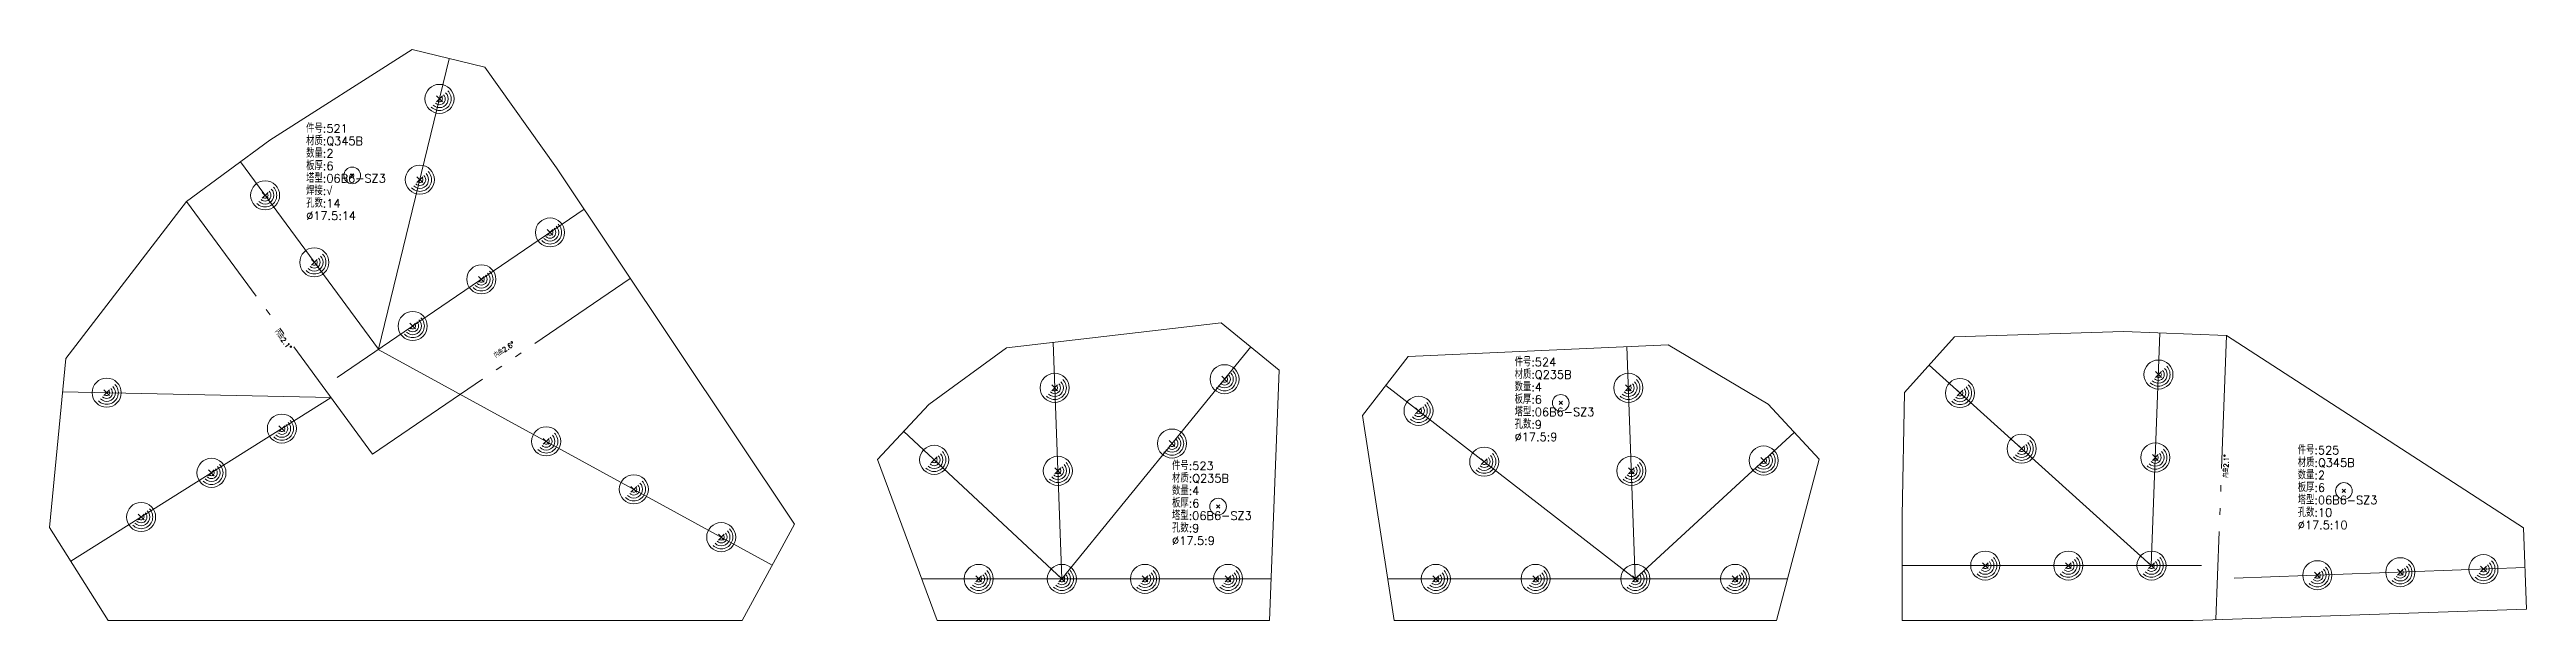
# Model space of a CAD drawing. Extents: x 0 to 24836, y -11 to 587.
# Drawn here: x 7726 to 9216, y 0 to 343 of the extents above; entities that cross this region are included whole.
import ezdxf
from ezdxf.enums import TextEntityAlignment as Align

# ---------------------------------------------------------------- set-up
doc = ezdxf.new("R2010")
doc.units = 0
doc.header["$LTSCALE"] = 20
doc.header["$MEASUREMENT"] = 0
doc.linetypes.add('制弯线', pattern=[5.9, 4, -0.5, 0.2, -0.5, 0.2, -0.5])
for name, color, linetype, lineweight in [('1', 7, 'CONTINUOUS', 25), ('2', 7, 'CONTINUOUS', 25), ('5', 7, 'CONTINUOUS', 25)]:
    doc.layers.add(name, color=color, linetype=linetype, lineweight=lineweight)
doc.styles.get("Standard").update_dxf_attribs({"font": 'simplex', "width": 0.7, "bigfont": 'gbhzfs.shx'})

msp = doc.modelspace()

# ---------------------------------------------------------------- texts
at = {"layer": '2', "color": 7, "linetype": 'Continuous', "lineweight": 13}
for s, p in [('件号:521', (7879.9, 291.9)), ('材质:Q345B', (7879.9, 284.4)), ('数量:2', (7879.9, 276.9)), ('板厚:6', (7879.9, 269.4)), ('塔型:06B6-SZ3', (7879.9, 261.9)), ('焊接:√', (7879.9, 254.4)), ('孔数:14', (7879.9, 246.9)), ('%%c17.5:14', (7879.9, 239.4)), ('件号:524', (8606.9, 151.4)), ('材质:Q235B', (8606.9, 143.9)), ('数量:4', (8606.9, 136.4)), ('板厚:6', (8606.9, 128.9)), ('塔型:06B6-SZ3', (8606.9, 121.4)), ('孔数:9', (8606.9, 113.9)), ('%%c17.5:9', (8606.9, 106.4)), ('件号:525', (9078, 98.4)), ('件号:523', (8400.8, 89)), ('材质:Q345B', (9078, 90.9)), ('数量:2', (9078, 83.4)), ('材质:Q235B', (8400.8, 81.5)), ('数量:4', (8400.8, 74)), ('板厚:6', (9078, 75.9)), ('塔型:06B6-SZ3', (9078, 68.4)), ('板厚:6', (8400.8, 66.5)), ('塔型:06B6-SZ3', (8400.8, 59)), ('孔数:10', (9078, 60.9)), ('%%c17.5:10', (9078, 53.4)), ('孔数:9', (8400.8, 51.5)), ('%%c17.5:9', (8400.8, 44))]:
    msp.add_text(s, height=5, dxfattribs=at).set_placement(p, align=Align.BOTTOM_LEFT)
for s, rotation, p in [('内曲2.1%%d', 307, (7860, 173.1)), ('内曲2.6%%d', 34, (7994.6, 157)), ('内曲2.1%%d', 88, (9037, 85.8))]:
    msp.add_text(s, height=3, rotation=rotation, dxfattribs=at).set_placement(p, align=Align.BOTTOM_LEFT)

# ---------------------------------------------------------------- blocks, each defined once
blk = doc.blocks.new('板孔17.5')
at = {"layer": '5', "color": 7, "linetype": 'Continuous', "lineweight": 13}
for p, q in [((-0.2, -0.2), (0.2, 0.2)), ((-0.2, 0.2), (0.2, -0.2))]:
    blk.add_line(p, q, dxfattribs=at)
blk.add_circle((0, 0), 1, dxfattribs=at)
for radius in [0.8, 0.6, 0.4, 0.2]:
    blk.add_arc((0, 0), radius, 225, 45, dxfattribs=at)

# ---------------------------------------------------------------- linework, layer by layer
at = {"layer": '1', "color": 7, "linetype": 'Continuous', "lineweight": 18}
for p, q in [((7943.7, 343.4), (7858, 288.8)), ((7987.4, 332.7), (7943.7, 343.4)), ((8030.4, 272.3), (7987.4, 332.7)), ((7858, 288.8), (7808, 252)), ((8173.7, 57.9), (8030.4, 272.3)), ((7808, 252), (7735.4, 157.6)), ((8430.4, 179.1), (8301.3, 163.9)), ((8465.3, 150.6), (8430.4, 179.1)), ((8699.3, 165.8), (8542.8, 158.8)), ((8759.5, 130), (8699.3, 165.8)), ((8871.6, 170.6), (8841.5, 137.2)), ((8973.1, 173.7), (8871.6, 170.6)), ((9035.1, 171.4), (8973.1, 173.7)), ((9213.8, 55.8), (9035.1, 171.4)), ((7735.4, 157.6), (7725.5, 55.9)), ((8301.3, 163.9), (8254.4, 129.8)), ((8459.5, 0), (8465.3, 150.6)), ((8542.8, 158.8), (8515.3, 123.2)), ((8841.5, 137.2), (8840, 63)), ((8254.4, 129.8), (8223.7, 96.8)), ((8515.3, 123.2), (8534.5, 0)), ((8790, 97), (8759.5, 130)), ((8223.7, 96.8), (8259.5, 0)), ((8764.5, 0), (8790, 97)), ((8840, 63), (8840, 0)), ((7725.5, 55.9), (7760.7, 0)), ((8142.1, 0), (8173.7, 57.9)), ((9215.6, 6.8), (9213.8, 55.8)), ((7760.7, 0), (8142.1, 0)), ((8259.5, 0), (8459.5, 0)), ((8534.5, 0), (8764.5, 0)), ((8840, 0), (9015, 0)), ((9015, 0), (9215.6, 6.8))]:
    msp.add_line(p, q, dxfattribs=at)
at = {"layer": '2', "color": 9, "linetype": 'Continuous', "lineweight": 13}
for p, q in [((7923.4, 163.1), (7966, 337.9)), ((7923.4, 163.1), (7840.3, 275.8)), ((7898.5, 146.2), (8047.1, 247.3)), ((8334.5, 25), (8329.2, 167.1)), ((8334.5, 25), (8448.2, 164.5)), ((8679.5, 25), (8674.3, 164.7)), ((8989.9, 33), (8995.1, 172.9)), ((7923.3, 163), (8160.3, 33.3)), ((8989.9, 33), (8856.2, 153.5)), ((7894.9, 134.1), (7733.4, 137.6)), ((8679.5, 25), (8529.4, 141.4)), ((7894.9, 134.1), (7738.3, 35.6)), ((8334.5, 25), (8239.4, 113.7)), ((8679.5, 25), (8775.1, 113.1)), ((9020, 33), (8840, 33)), ((9039.8, 25.4), (9214.7, 31.8)), ((8250.3, 25), (8460.5, 25)), ((8530.6, 25), (8771.1, 25))]:
    msp.add_line(p, q, dxfattribs=at)
at = {"layer": '2', "color": 7, "linetype": 'Continuous', "lineweight": 13}
for p, q in [((7908.6, 268.7), (7906.6, 266.7)), ((7906.6, 268.7), (7908.6, 266.7)), ((8635.6, 131.9), (8633.6, 129.9)), ((8633.6, 131.9), (8635.6, 129.9)), ((9106.8, 78.9), (9104.8, 76.9)), ((9104.8, 78.9), (9106.8, 76.9)), ((8429.5, 69.5), (8427.5, 67.5)), ((8427.5, 69.5), (8429.5, 67.5))]:
    msp.add_line(p, q, dxfattribs=at)
at = {"layer": '2', "color": 190, "linetype": '制弯线', "lineweight": 13}
for p, q in [((7919.9, 100.1), (7808, 252)), ((7919.9, 100.1), (8074.9, 205.7)), ((9035.1, 171.4), (9028.8, 0.5))]:
    msp.add_line(p, q, dxfattribs=at)
at = {"layer": '2', "color": 7, "linetype": 'Continuous', "lineweight": 13}
for centre in [(7907.6, 267.7), (8634.6, 130.9), (9105.8, 77.9), (8428.5, 68.5)]:
    msp.add_circle(centre, 5, dxfattribs=at)

# ---------------------------------------------------------------- block references
at = {"layer": '1', "color": 7, "linetype": 'Continuous', "lineweight": 13, "xscale": 8.75, "yscale": 8.75, "zscale": 8.75}
for p in [(7960.1, 313.7), (7948.3, 265.1), (7855.2, 255.7), (8026.6, 233.4), (7884.8, 215.4), (7985.3, 205.2), (7944, 177.1), (8432.4, 145.1), (8994.2, 147.9), (7759.9, 137), (8330.2, 139.9), (8549.1, 126.1), (8675.3, 139.9), (8874.8, 136.8), (7865.3, 115.4), (8024.3, 107.7), (8257.7, 96.6), (8400.8, 106.4), (8756.7, 96.2), (8911.9, 103.3), (8992.3, 98), (7822.9, 88.8), (8332.1, 90), (8588.6, 95.5), (8677.1, 90), (8077, 78.9), (7780.6, 62.2), (8129.6, 50.1), (8284.5, 25), (8334.5, 25), (8384.5, 25), (8434.5, 25), (8559.5, 25), (8619.5, 25), (8679.5, 25), (8739.5, 25), (8890, 33), (8940, 33), (8990, 33), (9089.8, 27.2), (9139.7, 29), (9189.7, 30.9)]:
    msp.add_blockref('板孔17.5', p, dxfattribs=at)

msp.set_redraw_order([(e.dxf.handle, doc.entitydb.next_handle()) for e in msp.query("TEXT MTEXT ATTDEF DIMENSION ARC_DIMENSION")])  # texts and dimensions are drawn at this point

doc.saveas('drawing.dxf')
